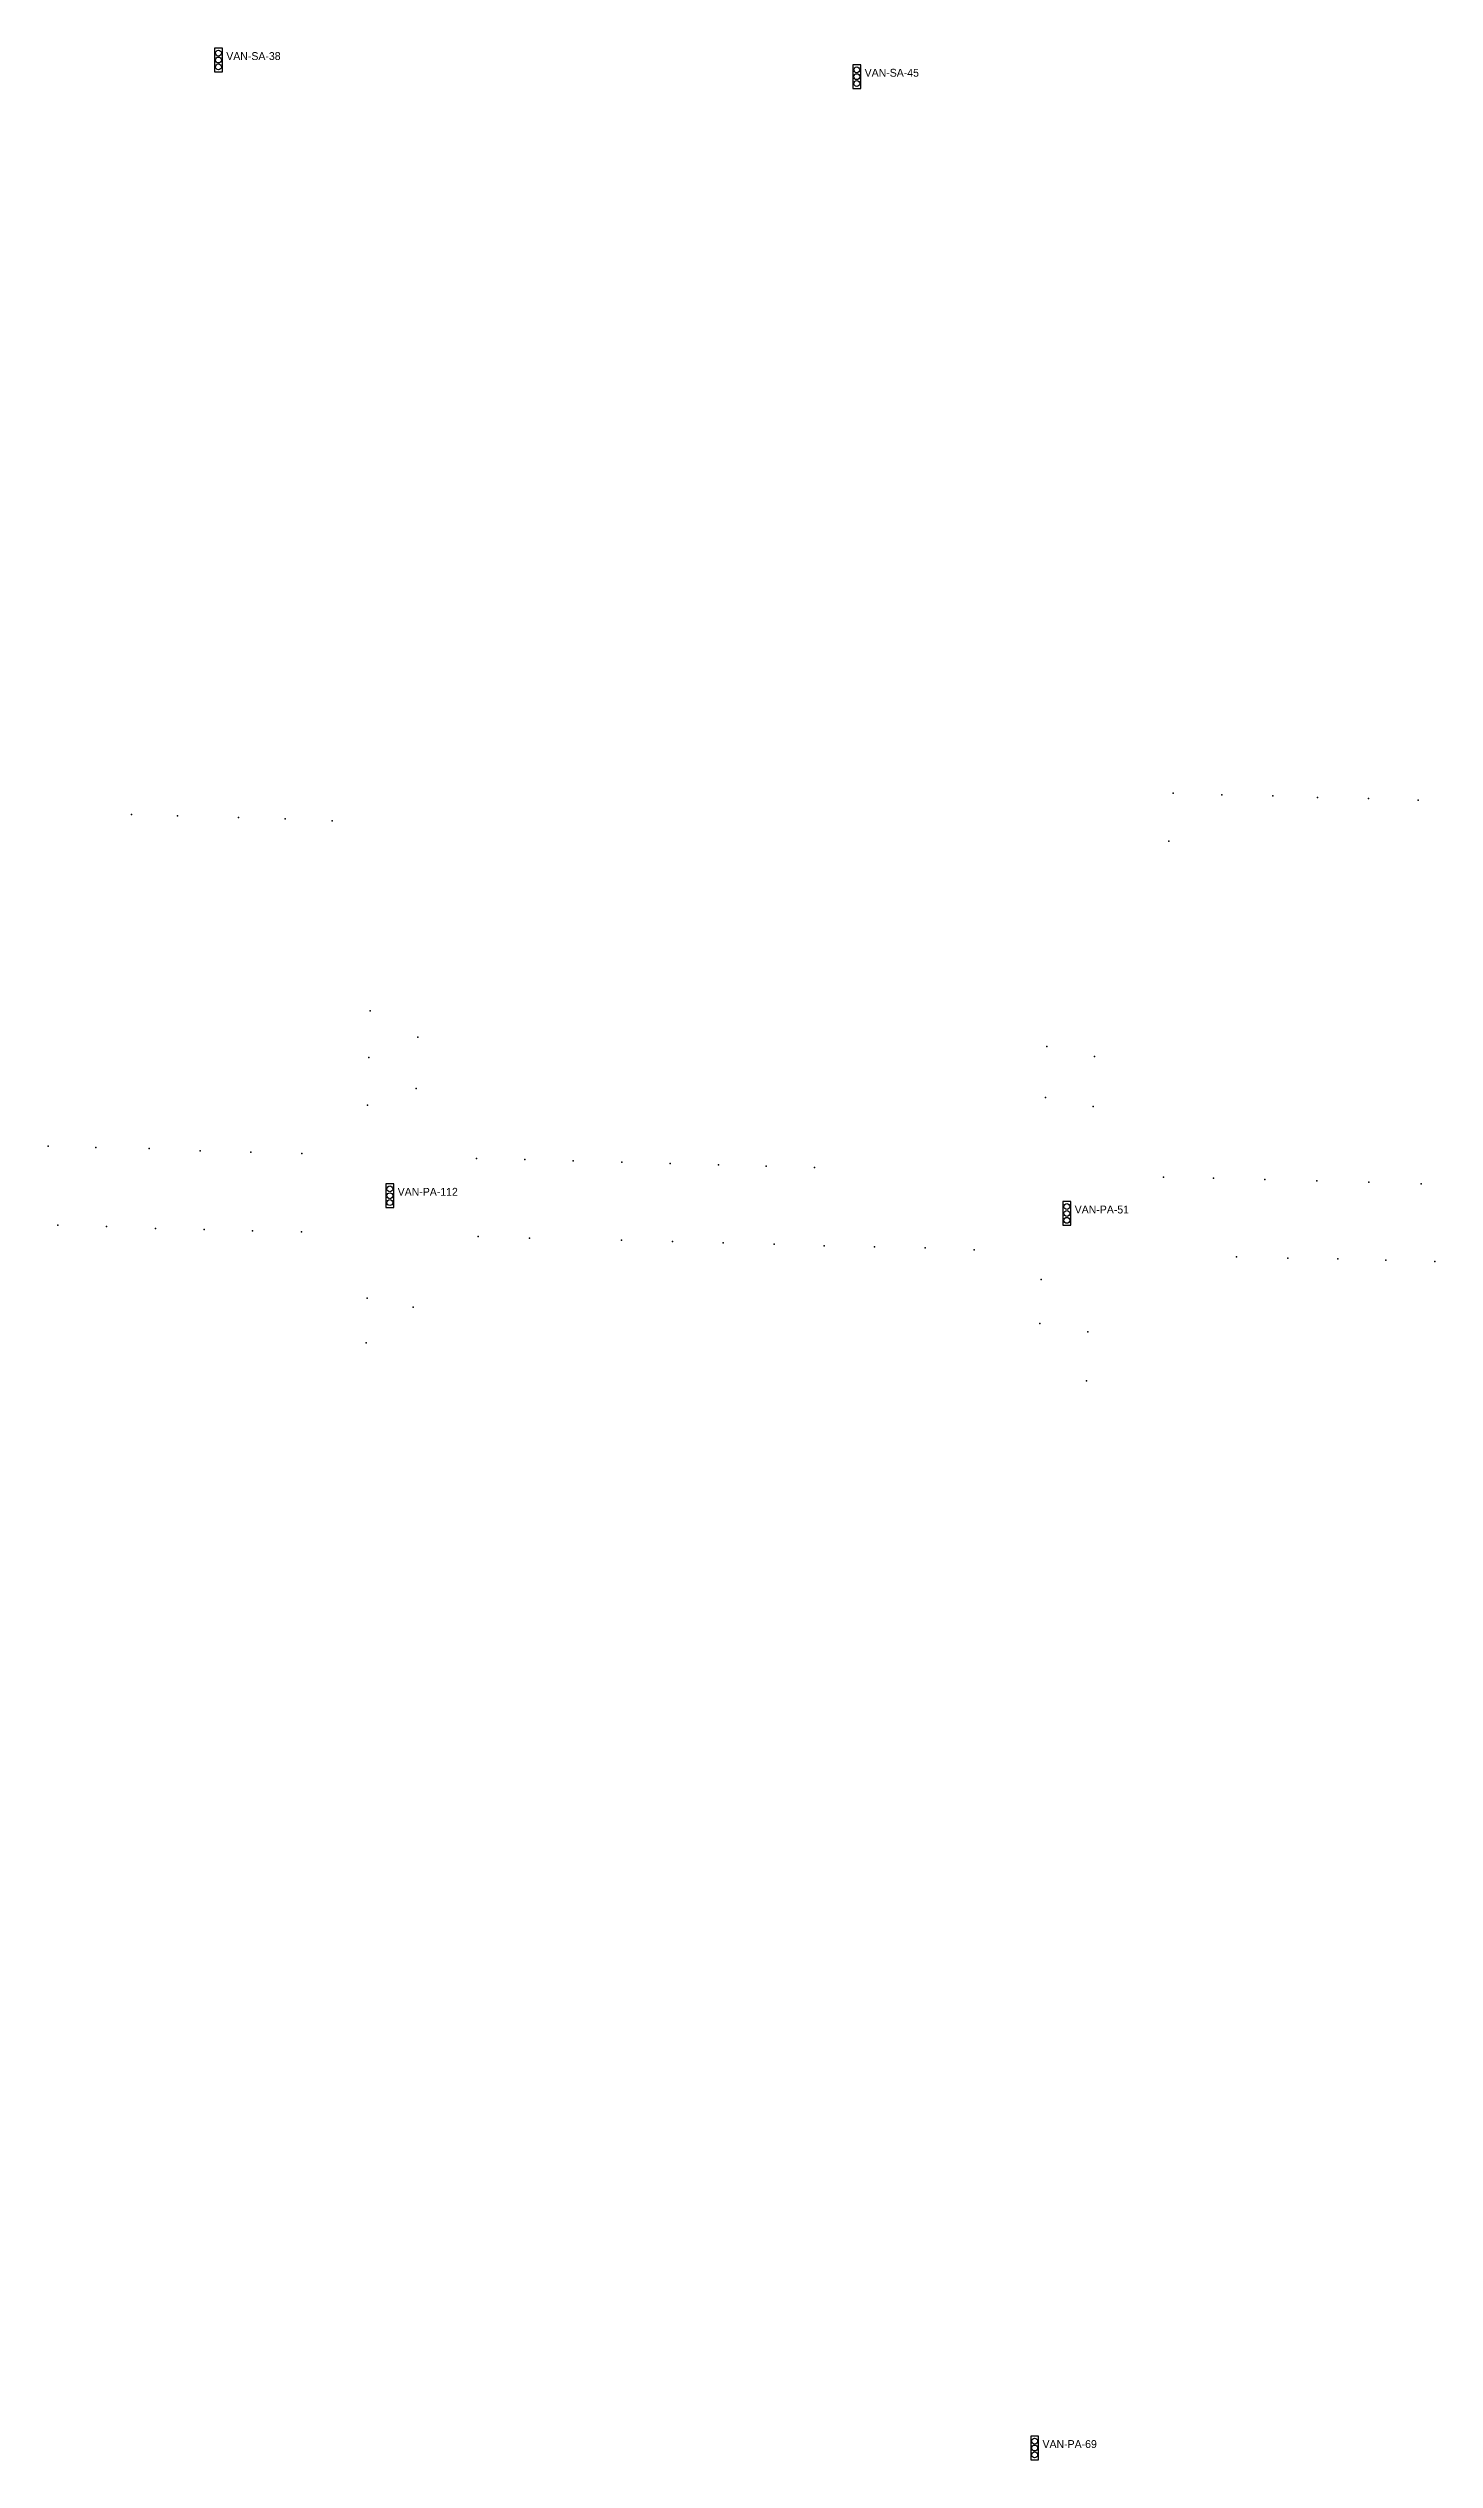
# Model space of a CAD drawing. Header units: inches. Extents: x 486474 to 494239, y 5455982 to 5460069.
# Drawn here: x 490184 to 490537, y 5456438 to 5457051 of the extents above; entities that cross this region are included whole.
import ezdxf

# ---------------------------------------------------------------- set-up
doc = ezdxf.new("R2010")
doc.units = ezdxf.units.IN
doc.header["$MEASUREMENT"] = 0
doc.layers.add('Parking Meters', color=10, linetype='Continuous')
doc.layers.add('Traffic Signals', color=10, linetype='Continuous')

msp = doc.modelspace()

# ---------------------------------------------------------------- texts
at = {"layer": 'Traffic Signals', "color": 1}
for s, p in [('VAN-SA-38', (490229, 5457048.48)), ('VAN-SA-45', (490391.49, 5457044.23)), ('VAN-PA-112', (490272.63, 5456759.4)), ('VAN-PA-51', (490444.96, 5456754.89)), ('VAN-PA-69', (490436.77, 5456440.66))]:
    msp.add_text(s, height=2, dxfattribs=at).set_placement(p)

# ---------------------------------------------------------------- linework, layer by layer
at = {"layer": 'Parking Meters', "color": 7}
for p in [(490470.01, 5456861.88), (490470.01, 5456861.88), (490482.4, 5456861.44), (490482.4, 5456861.44), (490495.36, 5456861.15), (490495.36, 5456861.15), (490506.75, 5456860.8), (490506.75, 5456860.8), (490204.84, 5456856.43), (490204.84, 5456856.43), (490216.59, 5456856.07), (490232.09, 5456855.69), (490232.09, 5456855.69), (490243.99, 5456855.33), (490243.99, 5456855.33), (490255.98, 5456854.79), (490519.74, 5456860.53), (490519.74, 5456860.53), (490532.35, 5456860.12), (490532.35, 5456860.12), (490468.94, 5456849.62), (490468.94, 5456849.62), (490265.6, 5456806.49), (490265.6, 5456806.49), (490277.76, 5456799.74), (490277.76, 5456799.74), (490265.26, 5456794.6), (490265.26, 5456794.6), (490437.89, 5456797.42), (490437.89, 5456797.42), (490450.04, 5456794.88), (490450.04, 5456794.88), (490264.98, 5456782.47), (490277.36, 5456786.73), (490277.36, 5456786.73), (490437.57, 5456784.43), (490437.57, 5456784.43), (490449.69, 5456782.14), (490449.69, 5456782.14), (490183.68, 5456772.02), (490183.68, 5456772.02), (490195.82, 5456771.7), (490195.82, 5456771.7), (490209.35, 5456771.41), (490209.35, 5456771.41), (490222.37, 5456770.87), (490222.37, 5456770.87), (490235.24, 5456770.5), (490235.24, 5456770.5), (490248.27, 5456770.12), (490248.27, 5456770.12), (490292.65, 5456768.91), (490292.65, 5456768.91), (490304.99, 5456768.59), (490304.99, 5456768.59), (490317.32, 5456768.26), (490317.32, 5456768.26), (490329.69, 5456767.93), (490329.69, 5456767.93), (490341.96, 5456767.57), (490341.96, 5456767.57), (490354.28, 5456767.25), (490354.28, 5456767.25), (490366.44, 5456766.95), (490366.44, 5456766.95), (490378.74, 5456766.61), (490378.74, 5456766.61), (490467.56, 5456764.15), (490467.56, 5456764.15), (490480.26, 5456763.88), (490480.26, 5456763.88), (490493.38, 5456763.55), (490493.38, 5456763.55), (490506.63, 5456763.19), (490506.63, 5456763.19), (490519.83, 5456762.84), (490519.83, 5456762.84), (490533.15, 5456762.41), (490533.15, 5456762.41), (490186.15, 5456751.92), (490186.15, 5456751.92), (490198.51, 5456751.58), (490198.51, 5456751.58), (490210.96, 5456751.08), (490210.96, 5456751.08), (490223.34, 5456750.82), (490223.34, 5456750.82), (490235.64, 5456750.47), (490235.64, 5456750.47), (490248.14, 5456750.24), (490248.14, 5456750.24), (490293.09, 5456749.02), (490293.09, 5456749.02), (490306.2, 5456748.6), (490329.64, 5456748.11), (490329.64, 5456748.11), (490342.57, 5456747.72), (490342.57, 5456747.72), (490355.48, 5456747.38), (490355.48, 5456747.38), (490368.43, 5456747.06), (490368.43, 5456747.06), (490381.21, 5456746.66), (490381.21, 5456746.66), (490394.04, 5456746.41), (490394.04, 5456746.41), (490406.88, 5456746.15), (490406.88, 5456746.15), (490419.39, 5456745.66), (490419.39, 5456745.66), (490436.44, 5456738.09), (490486.18, 5456743.87), (490486.18, 5456743.87), (490499.23, 5456743.54), (490499.23, 5456743.54), (490511.97, 5456743.38), (490511.97, 5456743.38), (490524.16, 5456742.99), (490524.16, 5456742.99), (490536.62, 5456742.62), (490536.62, 5456742.62), (490264.88, 5456733.3), (490264.88, 5456733.3), (490276.6, 5456731.05), (490276.6, 5456731.05), (490436.11, 5456726.92), (490436.11, 5456726.92), (490264.61, 5456722), (490448.28, 5456724.73), (490448.28, 5456724.73), (490447.98, 5456712.31), (490447.98, 5456712.31)]:
    msp.add_point(p, dxfattribs=at)
at = {"layer": 'Traffic Signals', "color": 1}
for points in [[(490226, 5457045.48), (490228, 5457045.48), (490228, 5457051.48), (490226, 5457051.48)], [(490388.49, 5457041.23), (490390.49, 5457041.23), (490390.49, 5457047.23), (490388.49, 5457047.23)], [(490269.63, 5456756.4), (490271.63, 5456756.4), (490271.63, 5456762.4), (490269.63, 5456762.4)], [(490441.96, 5456751.89), (490443.96, 5456751.89), (490443.96, 5456757.89), (490441.96, 5456757.89)], [(490433.77, 5456437.66), (490435.77, 5456437.66), (490435.77, 5456443.66), (490433.77, 5456443.66)]]:
    msp.add_lwpolyline(points, close=True, dxfattribs=at)
for centre in [(490227, 5457050.23), (490227, 5457048.48), (490227, 5457046.73), (490389.49, 5457045.98), (490389.49, 5457044.23), (490389.49, 5457042.48), (490270.63, 5456761.15), (490270.63, 5456759.4), (490270.63, 5456757.65), (490442.96, 5456756.64), (490442.96, 5456754.89), (490442.96, 5456753.14), (490434.77, 5456442.41), (490434.77, 5456440.66), (490434.77, 5456438.91)]:
    msp.add_circle(centre, 0.75, dxfattribs=at)

msp.set_redraw_order([(e.dxf.handle, doc.entitydb.next_handle()) for e in msp.query("TEXT MTEXT ATTDEF DIMENSION ARC_DIMENSION")])  # texts and dimensions are drawn at this point

doc.saveas('drawing.dxf')
